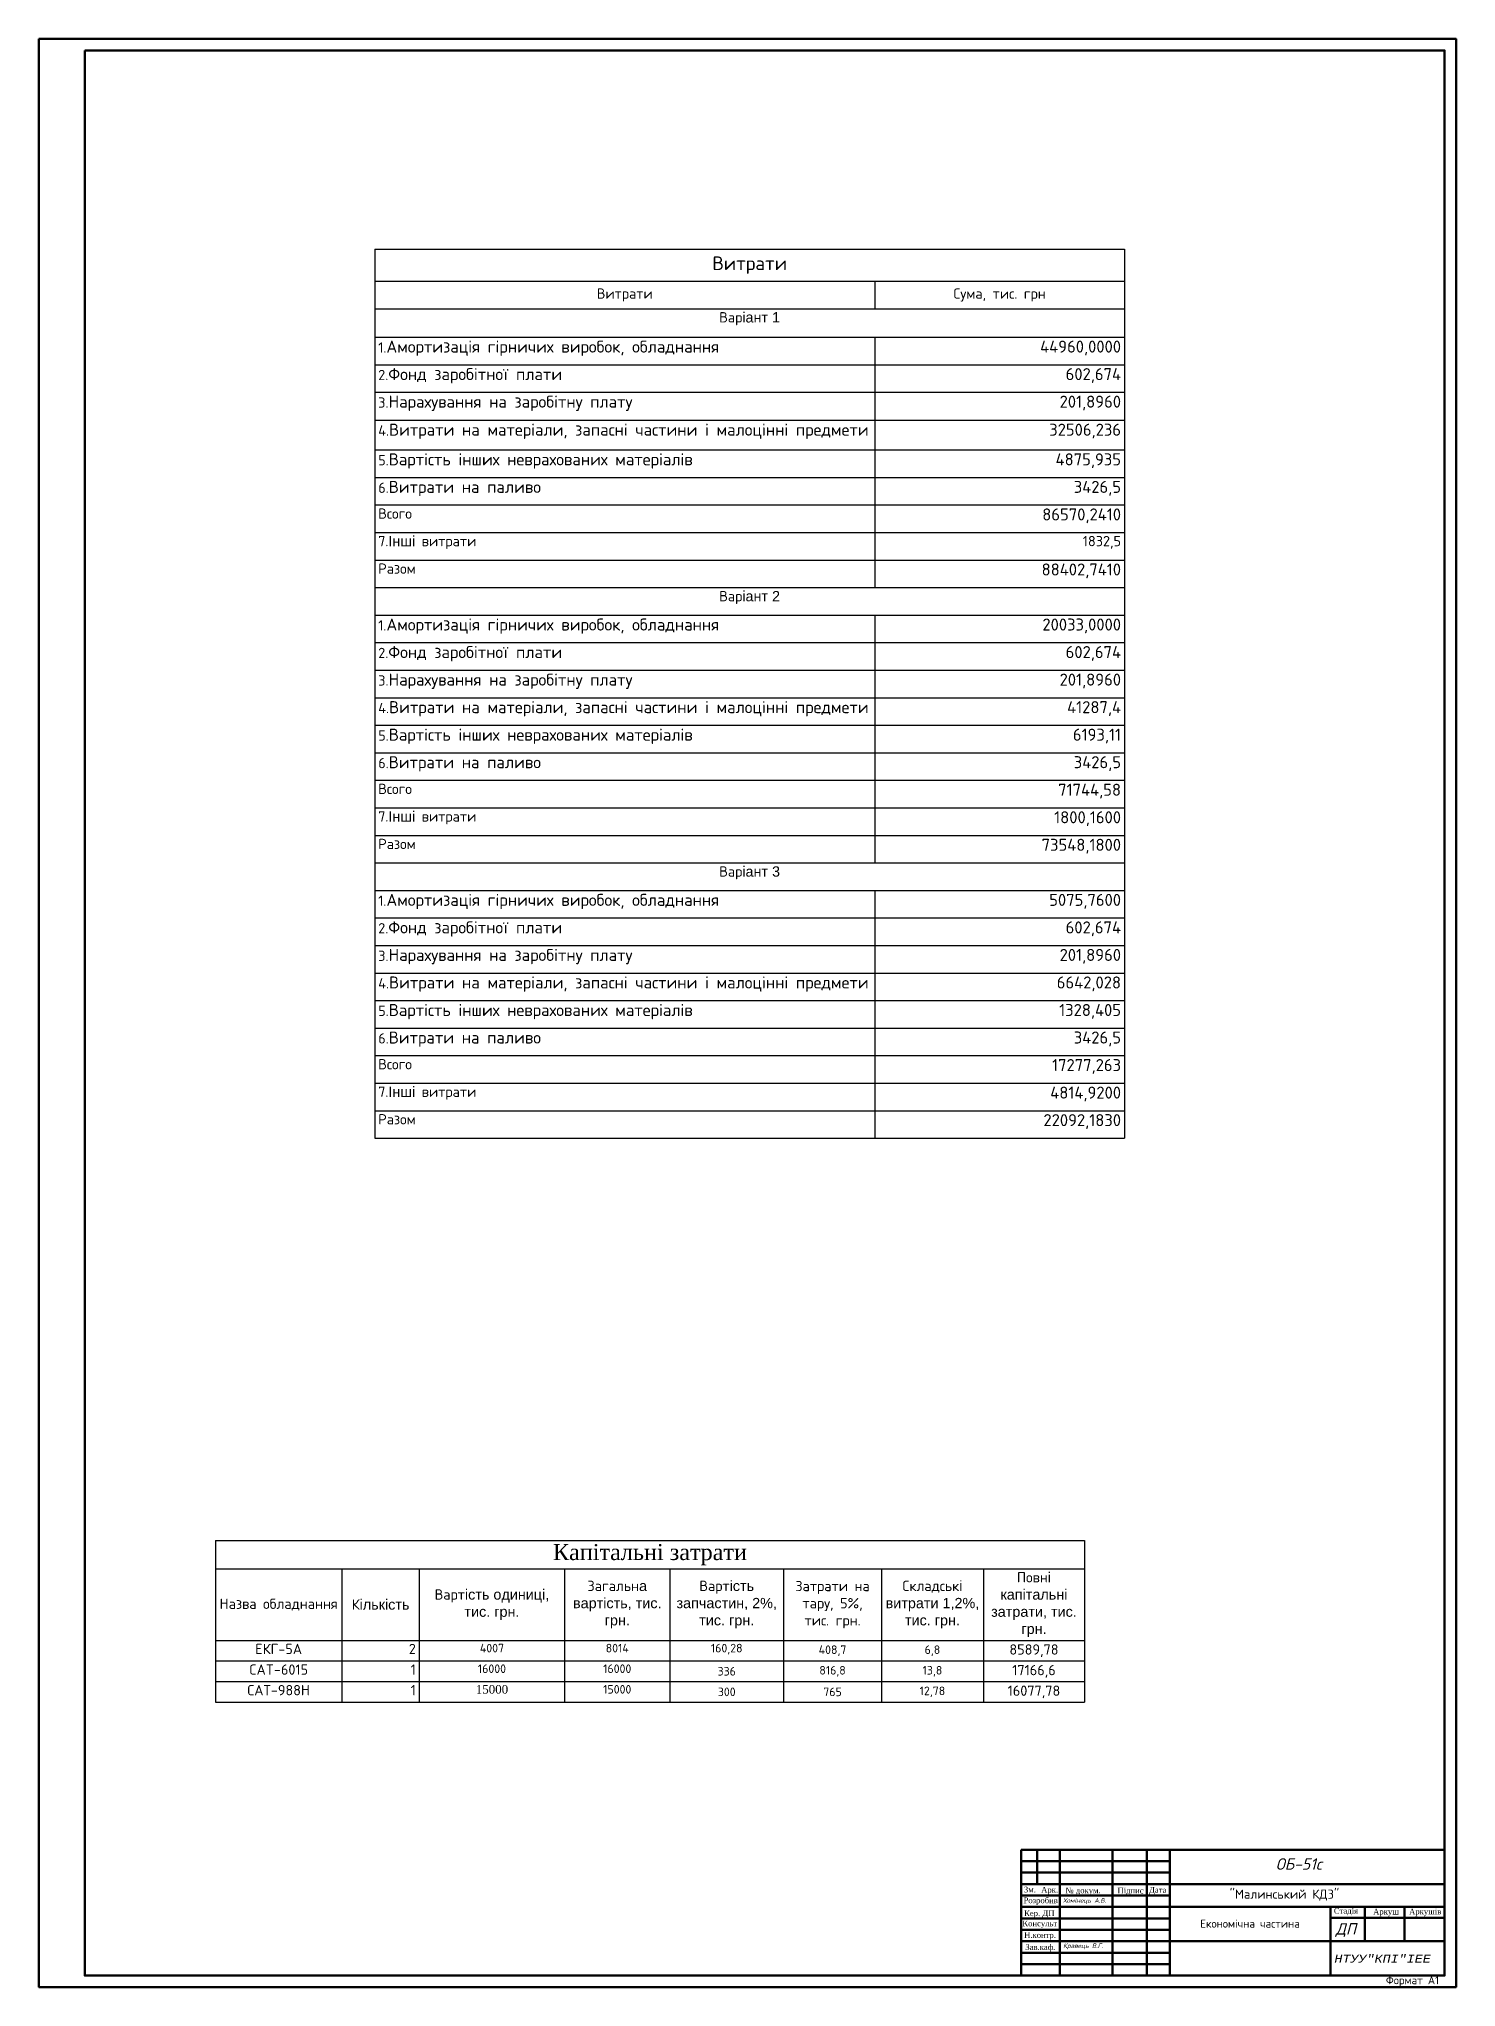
# Model space of a CAD drawing. Header units: millimetres. Extents: x 1400 to 7029, y -1119 to 1612.
# Drawn here: x 3345 to 3964, y -1114 to -263 of the extents above; entities that cross this region are included whole.
import ezdxf

# ---------------------------------------------------------------- set-up
doc = ezdxf.new("R2010")
doc.units = ezdxf.units.MM
doc.styles.get("Standard").update_dxf_attribs({"font": 'isocpeur.ttf'})

msp = doc.modelspace()

# ---------------------------------------------------------------- texts
at = {"color": 0, "lineweight": 30}
for s, insert, char_height, width, attachment_point in [('{\\fISOCPEUR|b0|i1|c204|p34;\\C256;ОБ-51с}', (3895.0361, -1057.8932), 5, 57.974266, 2), ('"Малинський КДЗ"', (3888.8098, -1071.5499), 4, 99.224647, 2), ('\\pi2;{\\fISOCPEUR|b0|i1|c204|p34;\\C256;Хомінець А.В.}', (3800.4485, -1075.2916), 2, 23, 2), ('{\\C256;Економічна частина}', (3873.7755, -1084.6822), 3.5, 70, 2), ('\\pi2;{\\fISOCPEUR|b0|i1|c204|p34;\\C256;Кравець В.Г.}', (3799.8395, -1095.0888), 2, 23, 2), ('{\\fISOCTEUR|b0|i1|c204|p49;НТУУ"КПІ"ІЕЕ}', (3910.6443, -1099.9841), 3.5, 46.664098, 1)]:
    msp.add_mtext(s, dxfattribs=dict(at, insert=insert, char_height=char_height, width=width, attachment_point=attachment_point))
at = {"lineweight": 20, "attachment_point": 1}
for s, insert, char_height, width in [('{\\fTimes New Roman|b0|i0|c204|p18;Зм.}', (3775.0178, -1070.3106), 2.5, 16.045455), ('{\\fTimes New Roman|b0|i0|c204|p18;Арк.}', (3782.5567, -1070.3994), 2.5, 16.045455), ('{\\fTimes New Roman|b0|i0|c204|p18;№ докум.}', (3793.1479, -1070.6608), 2.5, 16.045455), ('{\\fTimes New Roman|b0|i0|c204|p18;Підпис}', (3815.8814, -1070.7613), 2.5, 16.045455), ('{\\fTimes New Roman|b0|i0|c204|p18;Дата}', (3829.6694, -1070.4772), 2.5, 16.045455), ('{\\fTimes New Roman|b0|i0|c204|p18;Розробив}', (3774.8494, -1075.0004), 2.5, 16.045455), ('{\\fTimes New Roman|b0|i0|c204|p18;Кер. ДП}', (3775.1054, -1080.6411), 2.5, 16.045455), ('{\\fTimes New Roman|b0|i0|c204|p18;Стадія}', (3910.4155, -1079.599), 2.5, 16.045455), ('{\\fTimes New Roman|b0|i0|c204|p18;Аркуш}', (3927.572, -1079.9453), 2.5, 14.281042), ('{\\fTimes New Roman|b0|i0|c204|p18;Аркушів}', (3943.267, -1079.8841), 2.5, 16.045455), ('{\\fTimes New Roman|b0|i0|c204|p18;Консульт}', (3774.3411, -1085.0721), 2.5, 16.045455), ('{\\fISOCPEUR|b0|i1|c204|p34;ДП}', (3911.166, -1086.2299), 5, 16.045455), ('{\\fTimes New Roman|b0|i0|c204|p18;Н.контр.}', (3775.1054, -1090.1836), 2.5, 16.045455), ('{\\fTimes New Roman|b0|i0|c204|p18;Зав.каф\\fTimes New Roman|b0|i1|c204|p18;.}', (3775.6309, -1095.4364), 2.5, 16.045455)]:
    msp.add_mtext(s, dxfattribs=dict(at, insert=insert, char_height=char_height, width=width))
at = {"insert": (3944.7546, -1111.6312), "char_height": 3.5, "width": 28.041888, "attachment_point": 5}
msp.add_mtext('Формат А1', dxfattribs=at)

# ---------------------------------------------------------------- blocks, each defined once
blk = doc.blocks.new('*T130')
at = {"color": 0, "linetype": 'ByBlock', "lineweight": -2, "transparency": 16777216}
for p, q in [((0, 0), (327.47, 0)), ((0, 0), (0, -388.41)), ((327.47, 0), (327.47, -388.41)), ((0, -14.03), (327.47, -14.03)), ((218.36, -14.03), (218.36, -26.05)), ((0, -26.05), (327.47, -26.05)), ((0, -38.48), (327.47, -38.48)), ((218.36, -38.48), (218.36, -147.87)), ((0, -50.5), (327.47, -50.5)), ((0, -62.53), (327.47, -62.53)), ((0, -74.77), (327.47, -74.77)), ((0, -87.73), (327.47, -87.73)), ((0, -99.76), (327.47, -99.76)), ((0, -111.79), (327.47, -111.79)), ((0, -123.81), (327.47, -123.81)), ((0, -135.84), (327.47, -135.84)), ((0, -147.87), (327.47, -147.87)), ((0, -159.89), (327.47, -159.89)), ((218.36, -159.89), (218.36, -268.14)), ((0, -171.92), (327.47, -171.92)), ((0, -183.95), (327.47, -183.95)), ((0, -195.98), (327.47, -195.98)), ((0, -208), (327.47, -208)), ((0, -220.03), (327.47, -220.03)), ((0, -232.06), (327.47, -232.06)), ((0, -244.09), (327.47, -244.09)), ((0, -256.11), (327.47, -256.11)), ((0, -268.14), (327.47, -268.14)), ((0, -280.17), (327.47, -280.17)), ((218.36, -280.17), (218.36, -388.41)), ((0, -292.19), (327.47, -292.19)), ((0, -304.22), (327.47, -304.22)), ((0, -316.25), (327.47, -316.25)), ((0, -328.28), (327.47, -328.28)), ((0, -340.3), (327.47, -340.3)), ((0, -352.33), (327.47, -352.33)), ((0, -364.36), (327.47, -364.36)), ((0, -376.39), (327.47, -376.39)), ((0, -388.41), (327.47, -388.41))]:
    blk.add_line(p, q, dxfattribs=at)
at = {"color": 0, "transparency": 16777216}
for s, insert, char_height, width, attachment_point in [('Витрати', (163.74, -7.01), 6, 324.4711, 5), ('Витрати', (109.18, -20.04), 4.5, 215.3551, 5), ('Сума, тис. грн', (272.91, -20.04), 4.5, 106.1161, 5), ('Вар{\\fArial|b0|i0|c204|p34;іант 1}', (163.74, -27.55), 4.5, 324.4711, 2), ('1.{\\H1.1667x;\\C256;Амортизація гірничих виробок, обладнання }', (1.5, -39.98), 4.5, 215.3551, 1), ('{\\H1.1667x;\\C256;44960,0000', (325.97, -39.98), 4.5, 106.1161, 3), ('2.{\\H1.1667x;\\C256;Фонд заробітної плати }', (1.5, -52), 4.5, 215.3551, 1), ('{\\H1.1667x;\\C256;602,674}', (325.97, -52), 4.5, 106.1161, 3), ('3.{\\H1.1667x;\\C256;Нарахування на заробітну плату }', (1.5, -64.03), 4.5, 215.3551, 1), ('{\\H1.1667x;\\C256;201,8960', (325.97, -64.03), 4.5, 106.1161, 3), ('4.{\\H1.1667x;\\C256;Витрати на матеріали, запасні частини і малоцінні предмети }', (1.5, -76.27), 4.5, 215.3551, 1), ('{\\H1.1667x;\\C256;32506,236}', (325.97, -76.27), 4.5, 106.1161, 3), ('5.{\\H1.1667x;\\C256;Вартість інших неврахованих матеріалів }', (1.5, -89.23), 4.5, 215.3551, 1), ('{\\H1.1667x;\\C256;4875,935}', (325.97, -89.23), 4.5, 106.1161, 3), ('6.{\\H1.1667x;\\C256;Витрати на паливо }', (1.5, -101.26), 4.5, 215.3551, 1), ('{\\H1.1667x;\\C256;3426,5}', (325.97, -101.26), 4.5, 106.1161, 3), ('Всого', (1.5, -113.29), 4.5, 215.3551, 1), ('{\\H1.1667x;\\C256;86570,2410', (325.97, -113.29), 4.5, 106.1161, 3), ('7.{\\fArial|b0|i0|c204|p34;Інші} витрати', (1.5, -125.31), 4.5, 215.3551, 1), ('1832,5', (325.97, -125.31), 4.5, 106.1161, 3), ('Разом', (1.5, -137.34), 4.5, 215.3551, 1), ('{\\H1.1667x;\\C256;88402,7410', (325.97, -137.34), 4.5, 106.1161, 3), ('Вар{\\fArial|b0|i0|c204|p34;іант 2}', (163.74, -149.37), 4.5, 324.4711, 2), ('1.{\\H1.1667x;\\C256;Амортизація гірничих виробок, обладнання}', (1.5, -161.39), 4.5, 215.3551, 1), ('{\\H1.1667x;\\C256;20033,0000', (325.97, -161.39), 4.5, 106.1161, 3), ('2.{\\H1.1667x;\\C256;Фонд заробітної плати }', (1.5, -173.42), 4.5, 215.3551, 1), ('{\\H1.1667x;\\C256;602,674}', (325.97, -173.42), 4.5, 106.1161, 3), ('3.{\\H1.1667x;\\C256;Нарахування на заробітну плату }', (1.5, -185.45), 4.5, 215.3551, 1), ('{\\H1.1667x;\\C256;201,8960', (325.97, -185.45), 4.5, 106.1161, 3), ('4.{\\H1.1667x;\\C256;Витрати на матеріали, запасні частини і малоцінні предмети }', (1.5, -197.48), 4.5, 215.3551, 1), ('{\\H1.1667x;\\C256;41287,4}', (325.97, -197.48), 4.5, 106.1161, 3), ('5.{\\H1.1667x;\\C256;Вартість інших неврахованих матеріалів }', (1.5, -209.5), 4.5, 215.3551, 1), ('{\\H1.1667x;\\C256;6193,11}', (325.97, -209.5), 4.5, 106.1161, 3), ('6.{\\H1.1667x;\\C256;Витрати на паливо }', (1.5, -221.53), 4.5, 215.3551, 1), ('{\\H1.1667x;\\C256;3426,5}', (325.97, -221.53), 4.5, 106.1161, 3), ('Всого', (1.5, -233.56), 4.5, 215.3551, 1), ('{\\H1.1667x;\\C256;71744,58}', (325.97, -233.56), 4.5, 106.1161, 3), ('7.{\\fArial|b0|i0|c204|p34;Інші} витрати', (1.5, -245.59), 4.5, 215.3551, 1), ('{\\H1.1667x;\\C256;1800,1600', (325.97, -245.59), 4.5, 106.1161, 3), ('Разом', (1.5, -257.61), 4.5, 215.3551, 1), ('{\\H1.1667x;\\C256;73548,1800', (325.97, -257.61), 4.5, 106.1161, 3), ('Вар{\\fArial|b0|i0|c204|p34;іант 3}', (163.74, -269.64), 4.5, 324.4711, 2), ('1.{\\H1.1667x;\\C256;Амортизація гірничих виробок, обладнання}', (1.5, -281.67), 4.5, 215.3551, 1), ('{\\H1.1667x;\\C256;5075,7600', (325.97, -281.67), 4.5, 106.1161, 3), ('2.{\\H1.1667x;\\C256;Фонд заробітної плати }', (1.5, -293.69), 4.5, 215.3551, 1), ('{\\H1.1667x;\\C256;602,674}', (325.97, -293.69), 4.5, 106.1161, 3), ('3.{\\H1.1667x;\\C256;Нарахування на заробітну плату }', (1.5, -305.72), 4.5, 215.3551, 1), ('{\\H1.1667x;\\C256;201,8960', (325.97, -305.72), 4.5, 106.1161, 3), ('4.{\\H1.1667x;\\C256;Витрати на матеріали, запасні частини і малоцінні предмети }', (1.5, -317.75), 4.5, 215.3551, 1), ('{\\H1.1667x;\\C256;6642,028}', (325.97, -317.75), 4.5, 106.1161, 3), ('5.{\\H1.1667x;\\C256;Вартість інших неврахованих матеріалів }', (1.5, -329.78), 4.5, 215.3551, 1), ('{\\H1.1667x;\\C256;1328,405}', (325.97, -329.78), 4.5, 106.1161, 3), ('6.{\\H1.1667x;\\C256;Витрати на паливо }', (1.5, -341.8), 4.5, 215.3551, 1), ('{\\H1.1667x;\\C256;3426,5}', (325.97, -341.8), 4.5, 106.1161, 3), ('Всого', (1.5, -353.83), 4.5, 215.3551, 1), ('{\\H1.1667x;\\C256;17277,263}', (325.97, -353.83), 4.5, 106.1161, 3), ('7.{\\fArial|b0|i0|c204|p34;Інші} витрати', (1.5, -365.86), 4.5, 215.3551, 1), ('{\\H1.1667x;\\C256;4814,9200', (325.97, -365.86), 4.5, 106.1161, 3), ('Разом', (1.5, -377.89), 4.5, 215.3551, 1), ('{\\H1.1667x;\\C256;22092,1830', (325.97, -377.89), 4.5, 106.1161, 3)]:
    blk.add_mtext(s, dxfattribs=dict(at, insert=insert, char_height=char_height, width=width, attachment_point=attachment_point))
blk = doc.blocks.new('*T131')
at = {"color": 0, "linetype": 'ByBlock', "lineweight": -2, "transparency": 16777216}
for p, q in [((0, 0), (379.66, 0)), ((0, 0), (0, -70.64)), ((379.66, 0), (379.66, -70.64)), ((0, -12.39), (379.66, -12.39)), ((55.23, -12.39), (55.23, -70.64)), ((89.06, -12.39), (89.06, -70.64)), ((152.56, -12.39), (152.56, -70.64)), ((198.52, -12.39), (198.52, -70.64)), ((248.2, -12.39), (248.2, -70.64)), ((290.97, -12.39), (290.97, -70.64)), ((335.48, -12.39), (335.48, -70.64)), ((0, -43.64), (379.66, -43.64)), ((0, -52.64), (379.66, -52.64)), ((0, -61.64), (379.66, -61.64)), ((0, -70.64), (379.66, -70.64))]:
    blk.add_line(p, q, dxfattribs=at)
at = {"color": 0, "transparency": 16777216}
for s, insert, char_height, width, attachment_point in [('{\\fTimes New Roman|b0|i0|c204|p18;\\H1.167x;\\C256;Капітальні затрати}', (189.83, -6.19), 6, 376.6581, 5), ('Повн{\\fArial|b0|i0|c204|p34;і капітальні затрати, тис. грн.}', (357.57, -28.01), 4.5, 41.1816, 5), ('Назва обладнання', (27.62, -28.01), 4.5, 52.2332, 5), ('К{\\fArial|b0|i0|c204|p34;ількість}', (72.15, -28.01), 4.5, 30.8304, 5), ('Варт{\\fArial|b0|i0|c204|p34;ість одиниці,\\fArial|b0|i0|c0|p34; \\fArial|b0|i0|c204|p34;тис. грн.}', (120.81, -28.01), 4.5, 60.5, 5), ('Загальн{\\fArial|b0|i0|c204|p34;а вартість, тис. грн.}', (175.54, -28.01), 4.5, 42.9601, 5), ('Варт{\\fArial|b0|i0|c204|p34;ість запчастин, 2%, тис. грн.}', (223.36, -28.01), 4.5, 46.6753, 5), ('Затрати на тару, 5%, тис. грн.', (269.58, -28.01), 4.5, 39.7673, 5), ('Складськ{\\fArial|b0|i0|c204|p34;і витрати 1,2%, тис. грн.}', (313.22, -28.01), 4.5, 41.5102, 5), ('ЕКГ-5А', (27.62, -45.14), 4.5, 52.2332, 2), ('2', (87.56, -45.14), 4.5, 30.8304, 3), ('{\\H0.83333x;\\C256;4007}', (120.81, -45.14), 4.5, 60.5, 2), ('{\\H0.83333x;\\C256;8014}', (175.54, -45.14), 4.5, 42.9601, 2), ('160,28', (223.36, -45.14), 3.75, 46.6753, 2), ('{\\H0.83333x;\\C256;408,7}', (269.58, -48.14), 4.5, 39.7673, 5), ('{\\H0.83333x;\\C256;6,8}', (313.22, -48.14), 4.5, 41.5102, 5), ('8589,78', (357.57, -48.14), 4.5, 41.1816, 5), ('CAT-6015', (27.62, -54.14), 4.5, 52.2332, 2), ('1', (87.56, -54.14), 4.5, 30.8304, 3), ('{\\H0.83333x;\\C256;16000}', (120.81, -54.14), 4.5, 60.5, 2), ('{\\H0.83333x;\\C256;16000}', (175.54, -54.14), 4.5, 42.9601, 2), ('336', (223.36, -57.14), 3.75, 46.6753, 5), ('816,8', (269.58, -57.14), 3.75, 39.7673, 5), ('13,8', (313.22, -57.14), 3.75, 41.5102, 5), ('17166,6', (357.57, -57.14), 4.5, 41.1816, 5), ('САТ-988H', (27.62, -63.14), 4.5, 52.2332, 2), ('1', (87.56, -63.14), 4.5, 30.8304, 3), ('{\\fTimes New Roman|b0|i0|c0|p18;\\H0.83333x;\\C256;15000}', (120.81, -63.14), 4.5, 60.5, 2), ('{\\H0.83333x;\\C256;15000}', (175.54, -63.14), 4.5, 42.9601, 2), ('300', (223.36, -66.14), 3.75, 46.6753, 5), ('765', (269.58, -66.14), 3.75, 39.7673, 5), ('12,78', (313.22, -66.14), 3.75, 41.5102, 5), ('16077,78', (357.57, -66.14), 4.5, 41.1816, 5)]:
    blk.add_mtext(s, dxfattribs=dict(at, insert=insert, char_height=char_height, width=width, attachment_point=attachment_point))

# ---------------------------------------------------------------- linework, layer by layer
at = {"lineweight": 50}
for p, q in [((3773.7755, -1054.1312), (3773.7755, -1109.1312)), ((3958.7755, -1054.1312), (3773.7755, -1054.1312)), ((3780.7755, -1069.1312), (3780.7755, -1054.1312)), ((3790.7755, -1054.1312), (3790.7755, -1109.1312)), ((3813.7755, -1054.1312), (3813.7755, -1109.1312)), ((3828.7755, -1054.1312), (3828.7755, -1109.1312)), ((3838.7755, -1054.1312), (3838.7755, -1109.1312)), ((3773.7755, -1064.1312), (3773.7755, -1059.1312)), ((3773.7755, -1059.1312), (3838.7755, -1059.1312)), ((3773.7755, -1064.1312), (3838.7755, -1064.1312)), ((3773.7755, -1069.1312), (3838.7755, -1069.1312)), ((3773.7755, -1069.1312), (3838.7755, -1069.1312)), ((3838.7755, -1069.1312), (3958.7755, -1069.1312)), ((3838.7755, -1074.1312), (3773.7755, -1074.1312)), ((3838.7755, -1079.1312), (3773.7755, -1079.1312)), ((3838.7755, -1079.1312), (3958.7755, -1079.1312)), ((3908.9183, -1078.8461), (3908.9183, -1108.8461)), ((3923.9183, -1078.8461), (3923.9183, -1093.8461)), ((3941.2755, -1079.1312), (3941.2755, -1094.1312)), ((3838.7755, -1084.1312), (3773.7755, -1084.1312)), ((3838.7755, -1089.1312), (3773.7755, -1089.1312)), ((3958.9183, -1083.8461), (3908.9183, -1083.8461)), ((3773.7755, -1094.1312), (3838.7755, -1094.1312)), ((3838.7755, -1094.1312), (3958.7755, -1094.1312)), ((3773.7755, -1099.1312), (3838.7755, -1099.1312)), ((3773.7755, -1104.1312), (3838.7755, -1104.1312))]:
    msp.add_line(p, q, dxfattribs=at)
at = {"lineweight": 25}
msp.add_line((3773.7755, -1109.1312), (3773.7755, -1104.1312), dxfattribs=at)
at = {"lineweight": 50}
for points in [[(3344.7755, -263.1312), (3963.7755, -263.1312), (3963.7755, -1114.1312), (3344.7755, -1114.1312)], [(3364.7755, -268.1312), (3958.7755, -268.1312), (3958.7755, -1109.1312), (3364.7755, -1109.1312)]]:
    msp.add_lwpolyline(points, close=True, dxfattribs=at)

# ---------------------------------------------------------------- block references
for name, p in [('*T130', (3491.4725, -354.9226)), ('*T131', (3421.842, -919.0573))]:
    msp.add_blockref(name, p)

msp.set_redraw_order([(e.dxf.handle, doc.entitydb.next_handle()) for e in msp.query("TEXT MTEXT ATTDEF DIMENSION ARC_DIMENSION")])  # texts and dimensions are drawn at this point

doc.saveas('drawing.dxf')
